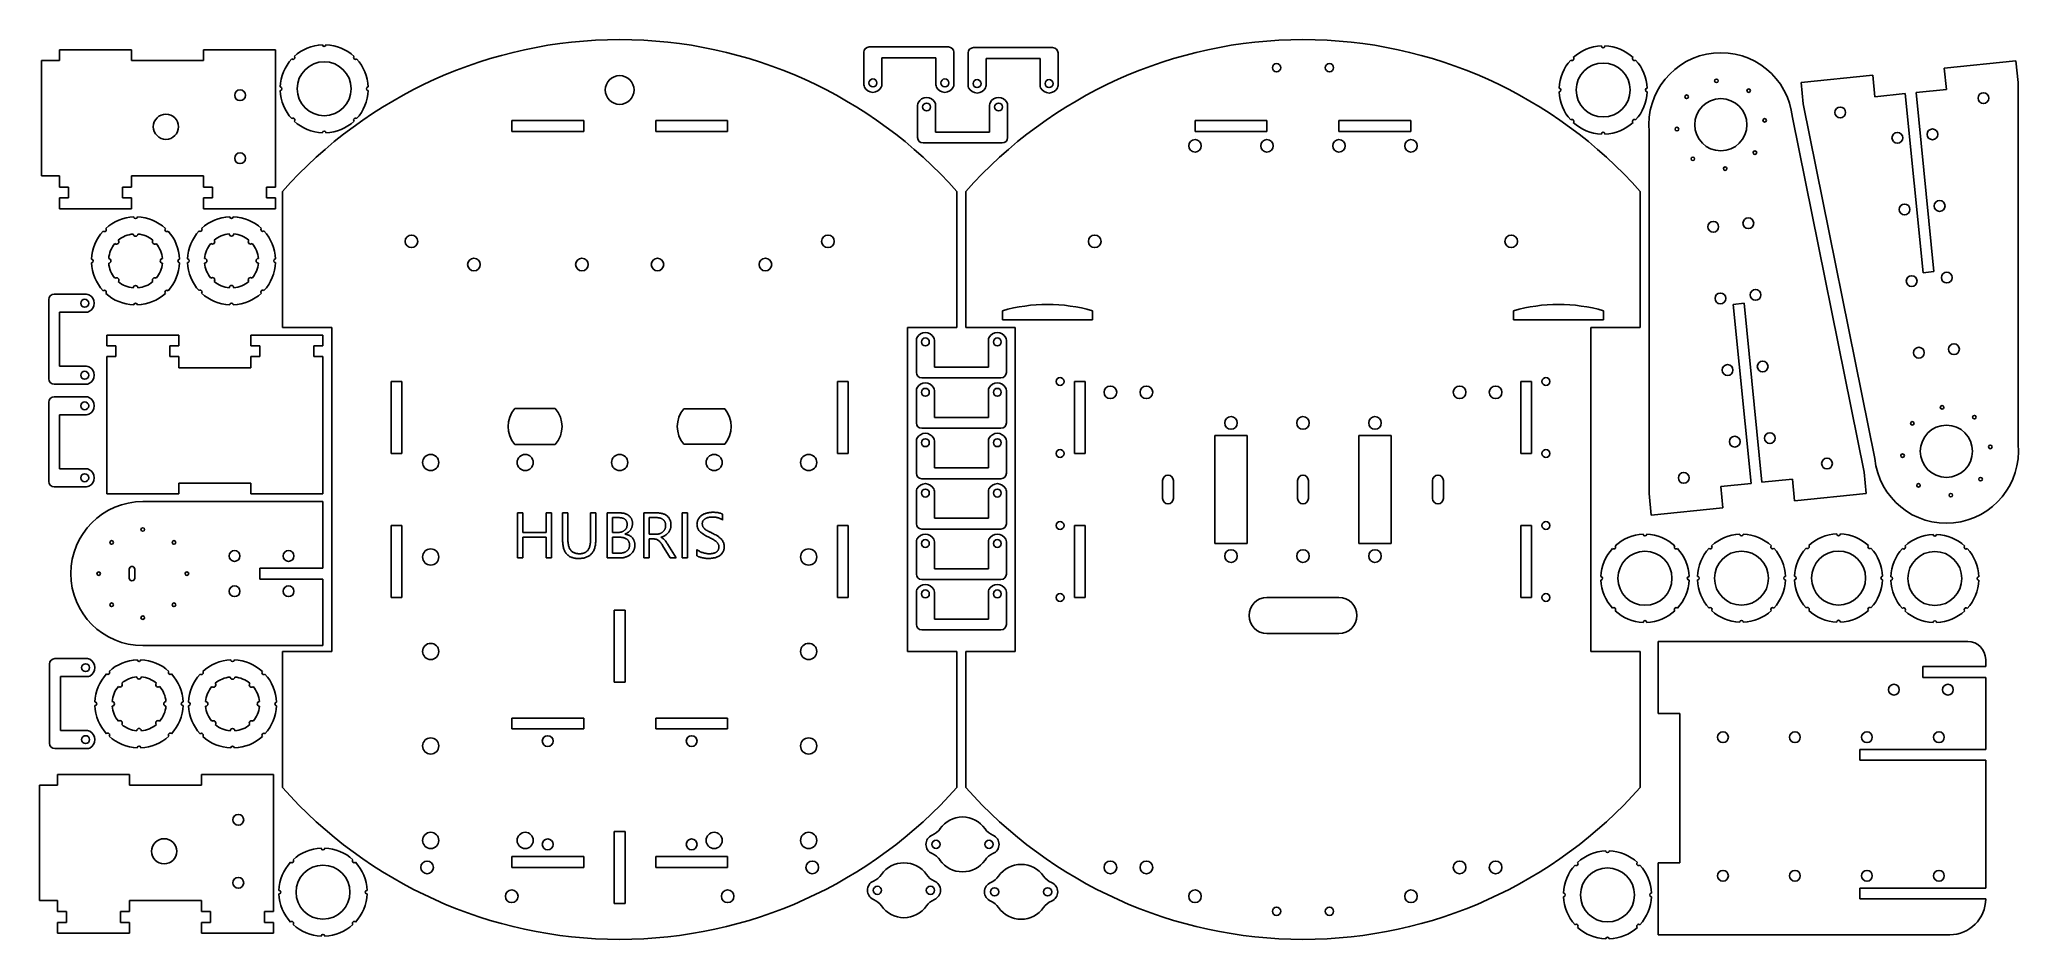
# Model space of a CAD drawing. Header units: millimetres. Extents: x -29.2 to 25.8, y -33.4 to -8.4.
import ezdxf

# ---------------------------------------------------------------- set-up
doc = ezdxf.new("R2010")
doc.units = ezdxf.units.MM

msp = doc.modelspace()

# ---------------------------------------------------------------- linework, layer by layer
at = {"color": 7, "linetype": 'Continuous', "lineweight": 25}
for p, q in [((-26.625, -8.644), (-28.625, -8.644)), ((-28.625, -8.644), (-28.625, -8.944)), ((-26.625, -8.944), (-26.625, -8.644)), ((-24.625, -8.644), (-24.625, -8.944)), ((-22.625, -8.644), (-24.625, -8.644)), ((-22.625, -8.644), (-22.625, -12.457)), ((-6.273, -8.713), (-6.273, -9.613)), ((-3.923, -8.563), (-6.123, -8.563)), ((-3.773, -9.613), (-3.773, -8.713)), ((-3.378, -8.732), (-3.378, -9.632)), ((-1.028, -8.582), (-3.228, -8.582)), ((-0.878, -9.632), (-0.878, -8.732)), ((-29.125, -12.144), (-29.125, -8.944)), ((-28.625, -8.944), (-29.125, -8.944)), ((-24.625, -8.944), (-26.625, -8.944)), ((-5.773, -8.863), (-4.273, -8.863)), ((-5.773, -9.613), (-5.773, -8.863)), ((-4.273, -8.863), (-4.273, -9.613)), ((-2.878, -8.882), (-1.378, -8.882)), ((-2.878, -9.632), (-2.878, -8.882)), ((-1.378, -8.882), (-1.378, -9.632)), ((25.735, -8.951), (23.745, -9.15)), ((23.745, -9.15), (23.804, -9.747)), ((25.795, -9.548), (25.735, -8.951)), ((21.755, -9.349), (19.765, -9.548)), ((19.824, -10.145), (19.765, -9.548)), ((21.755, -9.349), (21.814, -9.946)), ((22.66, -9.861), (21.814, -9.946)), ((23.158, -14.837), (22.66, -9.861)), ((23.804, -9.747), (22.959, -9.832)), ((23.456, -14.807), (22.959, -9.832)), ((25.795, -19.598), (25.795, -9.548)), ((-4.78, -11.082), (-4.78, -10.182)), ((-4.28, -10.182), (-4.28, -10.932)), ((-2.78, -10.932), (-2.78, -10.182)), ((-2.28, -10.182), (-2.28, -11.082)), ((21.814, -19.996), (19.824, -10.145)), ((-16.058, -10.612), (-14.058, -10.612)), ((-16.058, -10.612), (-16.058, -10.912)), ((-16.058, -10.912), (-14.058, -10.912)), ((-14.058, -10.612), (-14.058, -10.912)), ((-12.058, -10.612), (-10.058, -10.612)), ((-12.058, -10.912), (-12.058, -10.612)), ((-12.058, -10.912), (-10.058, -10.912)), ((-10.058, -10.612), (-10.058, -10.912)), ((-4.28, -10.932), (-2.78, -10.932)), ((2.927, -10.612), (2.927, -10.912)), ((2.927, -10.612), (4.927, -10.612)), ((2.927, -10.912), (4.927, -10.912)), ((4.927, -10.612), (4.927, -10.912)), ((6.927, -10.612), (8.927, -10.612)), ((6.927, -10.912), (6.927, -10.612)), ((6.927, -10.912), (8.927, -10.912)), ((8.927, -10.612), (8.927, -10.912)), ((15.545, -10.924), (15.545, -20.974)), ((19.525, -10.526), (21.515, -20.377)), ((-2.43, -11.232), (-4.63, -11.232)), ((-28.625, -12.144), (-29.125, -12.144)), ((-28.625, -12.457), (-28.625, -12.144)), ((-28.375, -12.457), (-28.625, -12.457)), ((-28.375, -12.757), (-28.375, -12.457)), ((-26.625, -12.457), (-26.875, -12.457)), ((-26.875, -12.457), (-26.875, -12.757)), ((-24.625, -12.144), (-26.625, -12.144)), ((-26.625, -12.144), (-26.625, -12.457)), ((-24.625, -12.457), (-24.625, -12.144)), ((-24.375, -12.457), (-24.625, -12.457)), ((-24.375, -12.757), (-24.375, -12.457)), ((-22.625, -12.457), (-22.875, -12.457)), ((-22.875, -12.457), (-22.875, -12.757)), ((-22.425, -16.359), (-22.425, -12.583)), ((-3.69, -16.359), (-3.69, -12.583)), ((-3.44, -16.359), (-3.44, -12.583)), ((15.295, -16.359), (15.295, -12.583)), ((-28.625, -13.057), (-28.625, -12.757)), ((-28.625, -12.757), (-28.375, -12.757)), ((-26.625, -13.057), (-28.625, -13.057)), ((-26.875, -12.757), (-26.625, -12.757)), ((-26.625, -12.757), (-26.625, -13.057)), ((-24.625, -13.057), (-24.625, -12.757)), ((-24.625, -12.757), (-24.375, -12.757)), ((-22.625, -13.057), (-24.625, -13.057)), ((-22.875, -12.757), (-22.625, -12.757)), ((-22.625, -12.757), (-22.625, -13.057)), ((23.456, -14.807), (23.158, -14.837)), ((-28.921, -15.584), (-28.921, -17.784)), ((-27.871, -15.434), (-28.771, -15.434)), ((-28.621, -17.434), (-28.621, -15.934)), ((-28.621, -15.934), (-27.871, -15.934)), ((-2.423, -15.894), (-2.423, -16.144)), ((0.077, -16.144), (0.077, -15.894)), ((11.778, -15.894), (11.778, -16.144)), ((14.278, -16.144), (14.278, -15.894)), ((17.883, -15.715), (18.181, -15.685)), ((17.883, -15.715), (18.38, -20.69)), ((18.181, -15.685), (18.679, -20.66)), ((-21.058, -16.359), (-22.425, -16.359)), ((-21.058, -16.359), (-21.058, -25.359)), ((-5.058, -25.359), (-5.058, -16.359)), ((-3.69, -16.359), (-5.058, -16.359)), ((-2.073, -16.359), (-3.44, -16.359)), ((-2.423, -16.144), (0.077, -16.144)), ((-2.073, -16.359), (-2.073, -25.359)), ((11.778, -16.144), (14.278, -16.144)), ((15.295, -16.359), (13.927, -16.359)), ((13.927, -25.359), (13.927, -16.359)), ((-27.308, -16.568), (-27.308, -16.868)), ((-27.308, -16.568), (-25.308, -16.568)), ((-27.308, -16.868), (-27.058, -16.868)), ((-27.058, -16.868), (-27.058, -17.168)), ((-25.558, -16.868), (-25.308, -16.868)), ((-25.558, -16.868), (-25.558, -17.168)), ((-25.308, -16.568), (-25.308, -16.868)), ((-23.308, -16.568), (-23.308, -16.868)), ((-23.308, -16.568), (-21.308, -16.568)), ((-23.308, -16.868), (-23.058, -16.868)), ((-23.058, -16.868), (-23.058, -17.168)), ((-21.558, -16.868), (-21.308, -16.868)), ((-21.558, -16.868), (-21.558, -17.168)), ((-21.308, -16.568), (-21.308, -16.868)), ((-4.815, -17.609), (-4.815, -16.709)), ((-4.315, -16.709), (-4.315, -17.459)), ((-2.815, -17.459), (-2.815, -16.709)), ((-2.315, -16.709), (-2.315, -17.609)), ((-27.871, -17.434), (-28.621, -17.434)), ((-27.308, -17.168), (-27.058, -17.168)), ((-27.308, -20.981), (-27.308, -17.168)), ((-25.558, -17.168), (-25.308, -17.168)), ((-25.308, -17.481), (-25.308, -17.168)), ((-25.308, -17.481), (-23.308, -17.481)), ((-23.308, -17.481), (-23.308, -17.168)), ((-23.308, -17.168), (-23.058, -17.168)), ((-21.558, -17.168), (-21.308, -17.168)), ((-21.308, -20.981), (-21.308, -17.168)), ((-4.315, -17.459), (-2.815, -17.459)), ((-28.771, -17.934), (-27.871, -17.934)), ((-19.108, -17.859), (-19.408, -17.859)), ((-19.408, -17.859), (-19.408, -19.859)), ((-19.108, -19.859), (-19.108, -17.859)), ((-6.708, -17.859), (-7.008, -17.859)), ((-7.008, -17.859), (-7.008, -19.859)), ((-6.708, -19.859), (-6.708, -17.859)), ((-4.815, -19.009), (-4.815, -18.109)), ((-2.465, -17.759), (-4.665, -17.759)), ((-4.315, -18.109), (-4.315, -18.859)), ((-2.815, -18.859), (-2.815, -18.109)), ((-2.315, -18.109), (-2.315, -19.009)), ((-0.123, -17.859), (-0.423, -17.859)), ((-0.423, -17.859), (-0.423, -19.859)), ((-0.123, -19.859), (-0.123, -17.859)), ((12.277, -17.859), (11.977, -17.859)), ((11.977, -17.859), (11.977, -19.859)), ((12.277, -19.859), (12.277, -17.859)), ((-28.921, -18.434), (-28.921, -20.634)), ((-27.871, -18.284), (-28.771, -18.284)), ((-15.967, -18.609), (-14.849, -18.609)), ((-11.276, -18.62), (-10.14, -18.62)), ((-28.621, -20.284), (-28.621, -18.784)), ((-28.621, -18.784), (-27.871, -18.784)), ((-2.465, -19.159), (-4.665, -19.159)), ((-4.315, -18.859), (-2.815, -18.859)), ((-15.967, -19.609), (-14.849, -19.609)), ((-11.276, -19.599), (-10.14, -19.599)), ((-4.815, -20.409), (-4.815, -19.509)), ((-4.315, -19.509), (-4.315, -20.259)), ((-2.815, -20.259), (-2.815, -19.509)), ((-2.315, -19.509), (-2.315, -20.409)), ((4.377, -19.359), (3.477, -19.359)), ((3.477, -19.359), (3.477, -22.359)), ((4.377, -22.359), (4.377, -19.359)), ((8.377, -19.359), (7.477, -19.359)), ((7.477, -19.359), (7.477, -22.359)), ((8.377, -22.359), (8.377, -19.359)), ((-27.871, -20.284), (-28.621, -20.284)), ((-19.408, -19.859), (-19.108, -19.859)), ((-7.008, -19.859), (-6.708, -19.859)), ((-4.315, -20.259), (-2.815, -20.259)), ((-0.423, -19.859), (-0.123, -19.859)), ((11.977, -19.859), (12.277, -19.859)), ((-28.771, -20.784), (-27.871, -20.784)), ((-25.308, -20.681), (-23.308, -20.681)), ((-25.308, -20.981), (-25.308, -20.681)), ((-23.308, -20.681), (-23.308, -20.981)), ((-2.465, -20.559), (-4.665, -20.559)), ((2.027, -20.609), (2.027, -21.109)), ((2.327, -21.109), (2.327, -20.609)), ((5.777, -20.609), (5.777, -21.109)), ((6.077, -21.109), (6.077, -20.609)), ((9.527, -20.609), (9.527, -21.109)), ((9.827, -21.109), (9.827, -20.609)), ((17.535, -20.775), (18.38, -20.69)), ((17.594, -21.372), (17.535, -20.775)), ((18.679, -20.66), (19.525, -20.576)), ((19.584, -21.173), (19.525, -20.576)), ((21.515, -20.377), (21.574, -20.974)), ((-27.308, -20.981), (-25.308, -20.981)), ((-21.308, -21.196), (-26.308, -21.196)), ((-23.308, -20.981), (-21.308, -20.981)), ((-21.308, -23.046), (-21.308, -21.196)), ((-4.815, -21.809), (-4.815, -20.909)), ((-4.315, -20.909), (-4.315, -21.659)), ((-2.815, -21.659), (-2.815, -20.909)), ((-2.315, -20.909), (-2.315, -21.809)), ((15.545, -20.974), (15.604, -21.571)), ((15.604, -21.571), (17.594, -21.372)), ((19.584, -21.173), (21.574, -20.974)), ((-19.108, -21.859), (-19.408, -21.859)), ((-19.408, -21.859), (-19.408, -23.859)), ((-19.108, -23.859), (-19.108, -21.859)), ((-15.894, -22.759), (-15.894, -21.509)), ((-15.894, -21.509), (-15.745, -21.509)), ((-15.745, -21.509), (-15.745, -22.052)), ((-15.104, -22.052), (-15.104, -21.509)), ((-15.104, -21.509), (-14.956, -21.509)), ((-14.956, -21.509), (-14.956, -22.759)), ((-14.644, -22.271), (-14.644, -21.509)), ((-14.644, -21.509), (-14.495, -21.509)), ((-14.495, -21.509), (-14.495, -22.261)), ((-13.87, -22.274), (-13.87, -21.509)), ((-13.87, -21.509), (-13.722, -21.509)), ((-13.722, -21.509), (-13.722, -22.251)), ((-13.41, -22.759), (-13.41, -21.509)), ((-13.41, -21.509), (-13.055, -21.509)), ((-13.092, -21.641), (-13.262, -21.641)), ((-13.262, -21.641), (-13.262, -22.052)), ((-12.39, -22.759), (-12.39, -21.509)), ((-12.39, -21.509), (-12.016, -21.509)), ((-12.242, -21.641), (-12.242, -22.101)), ((-12.038, -21.641), (-12.242, -21.641)), ((-11.321, -22.759), (-11.321, -21.509)), ((-11.321, -21.509), (-11.173, -21.509)), ((-11.173, -21.509), (-11.173, -22.759)), ((-10.203, -21.543), (-10.203, -21.707)), ((-6.708, -21.859), (-7.008, -21.859)), ((-7.008, -21.859), (-7.008, -23.859)), ((-6.708, -23.859), (-6.708, -21.859)), ((-2.465, -21.959), (-4.665, -21.959)), ((-4.315, -21.659), (-2.815, -21.659)), ((-0.123, -21.859), (-0.423, -21.859)), ((-0.423, -21.859), (-0.423, -23.859)), ((-0.123, -23.859), (-0.123, -21.859)), ((12.277, -21.859), (11.977, -21.859)), ((11.977, -21.859), (11.977, -23.859)), ((12.277, -23.859), (12.277, -21.859)), ((-15.745, -22.052), (-15.104, -22.052)), ((-15.104, -22.184), (-15.745, -22.184)), ((-15.745, -22.184), (-15.745, -22.759)), ((-15.104, -22.759), (-15.104, -22.184)), ((-13.262, -22.052), (-13.111, -22.052)), ((-13.091, -22.184), (-13.262, -22.184)), ((-13.262, -22.184), (-13.262, -22.628)), ((-12.916, -22.098), (-12.916, -22.102)), ((-12.242, -22.101), (-12.04, -22.101)), ((-12.119, -22.233), (-12.242, -22.233)), ((-12.242, -22.233), (-12.242, -22.759)), ((-11.912, -22.184), (-11.912, -22.188)), ((-11.659, -22.759), (-11.867, -22.412)), ((-11.719, -22.387), (-11.486, -22.759)), ((-10.91, -22.701), (-10.91, -22.529)), ((-4.815, -23.209), (-4.815, -22.309)), ((-4.315, -22.309), (-4.315, -23.059)), ((-2.815, -23.059), (-2.815, -22.309)), ((-2.315, -22.309), (-2.315, -23.209)), ((3.477, -22.359), (4.377, -22.359)), ((7.477, -22.359), (8.377, -22.359)), ((-26.683, -23.321), (-26.683, -23.071)), ((-26.533, -23.321), (-26.533, -23.071)), ((-23.058, -23.046), (-21.308, -23.046)), ((-23.058, -23.046), (-23.058, -23.346)), ((-15.745, -22.759), (-15.894, -22.759)), ((-14.956, -22.759), (-15.104, -22.759)), ((-13.044, -22.759), (-13.41, -22.759)), ((-13.262, -22.628), (-13.06, -22.628)), ((-12.242, -22.759), (-12.39, -22.759)), ((-11.486, -22.759), (-11.659, -22.759)), ((-11.173, -22.759), (-11.321, -22.759)), ((-4.315, -23.059), (-2.815, -23.059)), ((-23.058, -23.346), (-21.308, -23.346)), ((-21.308, -25.196), (-21.308, -23.346)), ((-2.465, -23.359), (-4.665, -23.359)), ((-19.408, -23.859), (-19.108, -23.859)), ((-7.008, -23.859), (-6.708, -23.859)), ((-4.815, -24.609), (-4.815, -23.709)), ((-4.315, -23.709), (-4.315, -24.459)), ((-2.815, -24.459), (-2.815, -23.709)), ((-2.315, -23.709), (-2.315, -24.609)), ((-0.423, -23.859), (-0.123, -23.859)), ((6.927, -23.859), (4.927, -23.859)), ((11.977, -23.859), (12.277, -23.859)), ((-12.908, -24.209), (-13.208, -24.209)), ((-13.208, -24.209), (-13.208, -26.209)), ((-12.908, -26.209), (-12.908, -24.209)), ((-4.315, -24.459), (-2.815, -24.459)), ((-21.308, -25.196), (-26.308, -25.196)), ((-2.465, -24.759), (-4.665, -24.759)), ((4.927, -24.859), (6.927, -24.859)), ((15.795, -25.081), (24.395, -25.081)), ((15.795, -27.081), (15.795, -25.081)), ((-28.898, -25.709), (-28.898, -27.909)), ((-27.848, -25.559), (-28.748, -25.559)), ((-22.425, -25.359), (-21.058, -25.359)), ((-22.425, -25.359), (-22.425, -29.136)), ((-5.058, -25.359), (-3.69, -25.359)), ((-3.69, -25.359), (-3.69, -29.136)), ((-3.44, -25.359), (-3.44, -29.136)), ((-3.44, -25.359), (-2.073, -25.359)), ((13.927, -25.359), (15.295, -25.359)), ((15.295, -25.359), (15.295, -29.136)), ((24.895, -25.781), (23.145, -25.781)), ((23.145, -26.081), (23.145, -25.781)), ((24.895, -25.781), (24.895, -25.581)), ((-28.598, -27.559), (-28.598, -26.059)), ((-28.598, -26.059), (-27.848, -26.059)), ((-13.208, -26.209), (-12.908, -26.209)), ((24.895, -26.081), (23.145, -26.081)), ((24.895, -28.081), (24.895, -26.081)), ((-16.058, -27.209), (-16.058, -27.509)), ((-14.058, -27.209), (-16.058, -27.209)), ((-14.058, -27.509), (-14.058, -27.209)), ((-12.058, -27.209), (-12.058, -27.509)), ((-10.058, -27.209), (-12.058, -27.209)), ((-10.058, -27.509), (-10.058, -27.209)), ((15.795, -27.081), (16.395, -27.081)), ((16.395, -27.081), (16.395, -31.231)), ((-27.848, -27.559), (-28.598, -27.559)), ((-16.058, -27.509), (-14.058, -27.509)), ((-12.058, -27.509), (-10.058, -27.509)), ((-28.748, -28.059), (-27.848, -28.059)), ((24.895, -28.081), (21.395, -28.081)), ((21.395, -28.381), (21.395, -28.081)), ((24.895, -28.381), (21.395, -28.381)), ((24.895, -28.381), (24.895, -31.931)), ((-29.175, -32.274), (-29.175, -29.074)), ((-28.675, -29.074), (-29.175, -29.074)), ((-26.675, -28.774), (-28.675, -28.774)), ((-28.675, -28.774), (-28.675, -29.074)), ((-26.675, -29.074), (-26.675, -28.774)), ((-24.675, -29.074), (-26.675, -29.074)), ((-22.675, -28.774), (-24.675, -28.774)), ((-24.675, -28.774), (-24.675, -29.074)), ((-22.675, -28.774), (-22.675, -32.587)), ((-12.908, -30.359), (-13.208, -30.359)), ((-13.208, -30.359), (-13.208, -32.359)), ((-12.908, -32.359), (-12.908, -30.359)), ((-14.058, -31.059), (-16.058, -31.059)), ((-16.058, -31.059), (-16.058, -31.359)), ((-14.058, -31.359), (-14.058, -31.059)), ((-10.058, -31.059), (-12.058, -31.059)), ((-12.058, -31.059), (-12.058, -31.359)), ((-10.058, -31.359), (-10.058, -31.059)), ((15.795, -33.231), (15.795, -31.231)), ((15.795, -31.231), (16.395, -31.231)), ((-16.058, -31.359), (-14.058, -31.359)), ((-12.058, -31.359), (-10.058, -31.359)), ((-28.675, -32.274), (-29.175, -32.274)), ((-28.675, -32.587), (-28.675, -32.274)), ((-24.675, -32.274), (-26.675, -32.274)), ((-26.675, -32.274), (-26.675, -32.587)), ((-24.675, -32.587), (-24.675, -32.274)), ((-13.208, -32.359), (-12.908, -32.359)), ((24.895, -31.931), (21.395, -31.931)), ((21.395, -32.231), (21.395, -31.931)), ((24.895, -32.231), (21.395, -32.231)), ((-28.425, -32.587), (-28.675, -32.587)), ((-28.675, -33.187), (-28.675, -32.887)), ((-28.675, -32.887), (-28.425, -32.887)), ((-28.425, -32.887), (-28.425, -32.587)), ((-26.675, -32.587), (-26.925, -32.587)), ((-26.925, -32.587), (-26.925, -32.887)), ((-26.925, -32.887), (-26.675, -32.887)), ((-26.675, -32.887), (-26.675, -33.187)), ((-24.425, -32.587), (-24.675, -32.587)), ((-24.675, -33.187), (-24.675, -32.887)), ((-24.675, -32.887), (-24.425, -32.887)), ((-24.425, -32.887), (-24.425, -32.587)), ((-22.675, -32.587), (-22.925, -32.587)), ((-22.925, -32.587), (-22.925, -32.887)), ((-22.925, -32.887), (-22.675, -32.887)), ((-22.675, -32.887), (-22.675, -33.187)), ((-26.675, -33.187), (-28.675, -33.187)), ((-22.675, -33.187), (-24.675, -33.187)), ((15.795, -33.231), (23.895, -33.231))]:
    msp.add_line(p, q, dxfattribs=at)
for centre, radius in [((-21.268, -9.726), 0.75), ((5.192, -9.141), 0.115), ((6.662, -9.141), 0.115), ((14.267, -9.76), 0.75), ((-23.605, -9.906), 0.15), ((-13.058, -9.759), 0.4), ((-6.023, -9.563), 0.11), ((-4.023, -9.563), 0.11), ((-3.128, -9.582), 0.11), ((-1.128, -9.582), 0.11), ((17.413, -9.506), 0.05), ((18.31, -9.777), 0.05), ((24.833, -9.986), 0.15), ((-25.665, -10.781), 0.35), ((-4.53, -10.232), 0.11), ((-2.53, -10.232), 0.11), ((16.586, -9.949), 0.05), ((17.535, -10.725), 0.725), ((20.853, -10.384), 0.15), ((16.316, -10.847), 0.05), ((18.754, -10.603), 0.05), ((22.441, -11.089), 0.15), ((23.416, -10.992), 0.15), ((-23.605, -11.656), 0.15), ((2.927, -11.312), 0.175), ((4.927, -11.312), 0.175), ((6.927, -11.312), 0.175), ((8.927, -11.312), 0.175), ((18.483, -11.5), 0.05), ((16.759, -11.673), 0.05), ((17.656, -11.944), 0.05), ((22.64, -13.079), 0.15), ((23.615, -12.982), 0.15), ((17.326, -13.56), 0.15), ((18.301, -13.462), 0.15), ((-18.843, -13.965), 0.175), ((-7.273, -13.965), 0.175), ((0.142, -13.965), 0.175), ((11.712, -13.965), 0.175), ((-17.108, -14.609), 0.175), ((-14.108, -14.609), 0.175), ((-12.008, -14.609), 0.175), ((-9.008, -14.609), 0.175), ((23.814, -14.972), 0.15), ((18.5, -15.452), 0.15), ((22.839, -15.069), 0.15), ((-27.921, -15.684), 0.11), ((17.525, -15.55), 0.15), ((-4.565, -16.759), 0.11), ((-2.565, -16.759), 0.11), ((23.038, -17.059), 0.15), ((24.013, -16.962), 0.15), ((-27.921, -17.684), 0.11), ((17.724, -17.54), 0.15), ((18.699, -17.442), 0.15), ((-4.565, -18.159), 0.11), ((-2.565, -18.159), 0.11), ((-0.823, -17.859), 0.11), ((0.577, -18.159), 0.175), ((1.577, -18.159), 0.175), ((10.277, -18.159), 0.175), ((11.277, -18.159), 0.175), ((12.677, -17.859), 0.11), ((-27.921, -18.534), 0.11), ((23.683, -18.578), 0.05), ((3.927, -19.009), 0.175), ((5.927, -19.009), 0.175), ((7.927, -19.009), 0.175), ((22.856, -19.021), 0.05), ((23.804, -19.797), 0.725), ((24.58, -18.849), 0.05), ((-4.565, -19.559), 0.11), ((-2.565, -19.559), 0.11), ((-0.823, -19.859), 0.11), ((12.677, -19.859), 0.11), ((17.923, -19.53), 0.15), ((18.898, -19.432), 0.15), ((25.023, -19.675), 0.05), ((-18.308, -20.109), 0.225), ((-15.683, -20.109), 0.225), ((-13.058, -20.109), 0.225), ((-10.433, -20.109), 0.225), ((-7.808, -20.109), 0.225), ((20.486, -20.138), 0.15), ((22.586, -19.919), 0.05), ((-27.921, -20.534), 0.11), ((-4.565, -20.959), 0.11), ((-2.565, -20.959), 0.11), ((16.506, -20.536), 0.15), ((23.029, -20.745), 0.05), ((24.753, -20.573), 0.05), ((23.926, -21.016), 0.05), ((-26.308, -21.971), 0.05), ((-0.823, -21.859), 0.11), ((12.677, -21.859), 0.11), ((-27.174, -22.33), 0.05), ((-25.442, -22.33), 0.05), ((-18.308, -22.734), 0.225), ((-7.808, -22.734), 0.225), ((-4.565, -22.359), 0.11), ((-2.565, -22.359), 0.11), ((3.927, -22.709), 0.175), ((5.927, -22.709), 0.175), ((7.927, -22.709), 0.175), ((-23.758, -22.706), 0.15), ((-22.258, -22.706), 0.15), ((15.428, -23.326), 0.75), ((18.11, -23.323), 0.75), ((20.807, -23.319), 0.75), ((23.482, -23.331), 0.75), ((-27.533, -23.196), 0.05), ((-25.083, -23.196), 0.05), ((-23.758, -23.686), 0.15), ((-22.258, -23.686), 0.15), ((-27.174, -24.062), 0.05), ((-25.442, -24.062), 0.05), ((-4.565, -23.759), 0.11), ((-2.565, -23.759), 0.11), ((-0.823, -23.859), 0.11), ((12.677, -23.859), 0.11), ((-26.308, -24.421), 0.05), ((-18.308, -25.359), 0.225), ((-7.808, -25.359), 0.225), ((-27.898, -25.809), 0.11), ((22.345, -26.421), 0.15), ((23.845, -26.421), 0.15), ((-27.898, -27.809), 0.11), ((-18.308, -27.984), 0.225), ((-15.058, -27.849), 0.15), ((-11.058, -27.849), 0.15), ((-7.808, -27.984), 0.225), ((17.595, -27.741), 0.15), ((19.595, -27.741), 0.15), ((21.595, -27.741), 0.15), ((23.595, -27.741), 0.15), ((-23.655, -30.036), 0.15), ((-25.715, -30.911), 0.35), ((-18.308, -30.609), 0.225), ((-15.683, -30.609), 0.225), ((-15.058, -30.719), 0.15), ((-11.058, -30.719), 0.15), ((-10.433, -30.609), 0.225), ((-7.808, -30.609), 0.225), ((-4.269, -30.719), 0.114), ((-2.796, -30.719), 0.114), ((-21.301, -32.046), 0.75), ((-18.408, -31.359), 0.175), ((-7.708, -31.359), 0.175), ((0.577, -31.359), 0.175), ((1.577, -31.359), 0.175), ((10.277, -31.359), 0.175), ((11.277, -31.359), 0.175), ((-23.655, -31.786), 0.15), ((-5.897, -31.994), 0.114), ((-4.424, -31.994), 0.114), ((14.387, -32.123), 0.75), ((17.595, -31.591), 0.15), ((19.595, -31.591), 0.15), ((21.595, -31.591), 0.15), ((23.595, -31.591), 0.15), ((-16.058, -32.159), 0.175), ((-10.058, -32.159), 0.175), ((-2.642, -32.038), 0.114), ((-1.168, -32.038), 0.114), ((2.927, -32.159), 0.175), ((8.927, -32.159), 0.175), ((5.192, -32.578), 0.115), ((6.662, -32.578), 0.115)]:
    msp.add_circle(centre, radius, dxfattribs=at)
for centre, radius, start, end in [((-13.058, -20.859), 12.5, 41.4616, 138.5384), ((-21.268, -9.726), 1.225, 92.3388, 132.6612), ((-21.268, -8.501), 0.05, 181.1694, 358.8306), ((-21.268, -9.726), 1.225, 47.3388, 87.6612), ((-6.123, -8.713), 0.15, 90, 180), ((-3.923, -8.713), 0.15, 0, 90), ((5.927, -20.859), 12.5, 41.4616, 138.5384), ((-3.228, -8.732), 0.15, 90, 180), ((-1.028, -8.732), 0.15, 0, 90), ((14.267, -9.76), 1.225, 92.3388, 132.6612), ((14.267, -8.535), 0.05, 181.1694, 358.8306), ((14.267, -9.76), 1.225, 47.3388, 87.6612), ((17.535, -10.725), 2, 5.7106, 185.7106), ((-21.268, -9.726), 1.225, 137.3388, 177.6612), ((-22.134, -8.86), 0.05, 226.1694, 43.8306), ((-20.402, -8.86), 0.05, 136.1694, 313.8306), ((-21.268, -9.726), 1.225, 2.3388, 42.6612), ((14.267, -9.76), 1.225, 137.3388, 177.6612), ((13.401, -8.893), 0.05, 226.1694, 43.8306), ((15.133, -8.893), 0.05, 136.1694, 313.8306), ((14.267, -9.76), 1.225, 2.3388, 42.6612), ((-22.493, -9.726), 0.05, 271.1694, 88.8306), ((-21.268, -9.726), 1.225, 182.3388, 222.6612), ((-21.268, -9.726), 1.225, 317.3388, 357.6612), ((-20.043, -9.726), 0.05, 91.1694, 268.8306), ((-6.123, -9.613), 0.15, 180, 206.5651), ((-6.023, -9.563), 0.262, 206.5651, 333.4349), ((-5.923, -9.613), 0.15, 333.4349, 0), ((-4.123, -9.613), 0.15, 180, 206.5651), ((-4.023, -9.563), 0.262, 206.5651, 333.4349), ((-3.923, -9.613), 0.15, 333.4349, 0), ((-3.228, -9.632), 0.15, 180, 206.5651), ((-3.128, -9.582), 0.262, 206.5651, 333.4349), ((-3.028, -9.632), 0.15, 333.4349, 0), ((-1.228, -9.632), 0.15, 180, 206.5651), ((-1.128, -9.582), 0.262, 206.5651, 333.4349), ((-1.028, -9.632), 0.15, 333.4349, 0), ((13.042, -9.76), 0.05, 271.1694, 88.8306), ((14.267, -9.76), 1.225, 182.3388, 222.6612), ((14.267, -9.76), 1.225, 317.3388, 357.6612), ((15.492, -9.76), 0.05, 91.1694, 268.8306), ((-4.63, -10.182), 0.15, 153.4349, 180), ((-4.53, -10.232), 0.262, 26.5651, 153.4349), ((-4.43, -10.182), 0.15, 0, 26.5651), ((-2.63, -10.182), 0.15, 153.4349, 180), ((-2.53, -10.232), 0.262, 26.5651, 153.4349), ((-2.43, -10.182), 0.15, 0, 26.5651), ((-22.134, -10.593), 0.05, 316.1694, 133.8306), ((-21.268, -9.726), 1.225, 227.3388, 267.6612), ((-21.268, -10.951), 0.05, 1.1694, 178.8306), ((-21.268, -9.726), 1.225, 272.3388, 312.6612), ((-20.402, -10.593), 0.05, 46.1694, 223.8306), ((13.401, -10.626), 0.05, 316.1694, 133.8306), ((14.267, -9.76), 1.225, 227.3388, 267.6612), ((14.267, -10.985), 0.05, 1.1694, 178.8306), ((14.267, -9.76), 1.225, 272.3388, 312.6612), ((15.133, -10.626), 0.05, 46.1694, 223.8306), ((-4.63, -11.082), 0.15, 180, 270), ((-2.43, -11.082), 0.15, 270, 0), ((-26.508, -14.509), 1.225, 137.3388, 177.6612), ((-27.374, -13.643), 0.05, 226.1694, 43.8306), ((-26.508, -14.509), 1.225, 92.3388, 132.6612), ((-26.508, -13.284), 0.05, 181.1694, 358.8306), ((-26.508, -14.509), 1.225, 47.3388, 87.6612), ((-25.641, -13.643), 0.05, 136.1694, 313.8306), ((-26.508, -14.509), 1.225, 2.3388, 42.6612), ((-23.843, -14.505), 1.225, 137.3388, 177.6612), ((-24.71, -13.639), 0.05, 226.1694, 43.8306), ((-23.843, -14.505), 1.225, 92.3388, 132.6612), ((-23.843, -13.28), 0.05, 181.1694, 358.8306), ((-23.843, -14.505), 1.225, 47.3388, 87.6612), ((-22.977, -13.639), 0.05, 136.1694, 313.8306), ((-23.843, -14.505), 1.225, 2.3388, 42.6612), ((-26.508, -14.509), 0.75, 139.9672, 175.0328), ((-27.038, -13.978), 0.065, 227.4836, 42.5164), ((-26.508, -14.509), 0.75, 94.9672, 130.0328), ((-26.508, -13.759), 0.065, 182.4836, 357.5164), ((-26.508, -14.509), 0.75, 49.9672, 85.0328), ((-25.977, -13.978), 0.065, 137.4836, 312.5164), ((-26.508, -14.509), 0.75, 4.9672, 40.0328), ((-23.843, -14.505), 0.75, 139.9672, 175.0328), ((-24.374, -13.975), 0.065, 227.4836, 42.5164), ((-23.843, -14.505), 0.75, 94.9672, 130.0328), ((-23.843, -13.755), 0.065, 182.4836, 357.5164), ((-23.843, -14.505), 0.75, 49.9672, 85.0328), ((-23.313, -13.975), 0.065, 137.4836, 312.5164), ((-23.843, -14.505), 0.75, 4.9672, 40.0328), ((-27.733, -14.509), 0.05, 271.1694, 88.8306), ((-26.508, -14.509), 1.225, 182.3388, 222.6612), ((-27.258, -14.509), 0.065, 272.4836, 87.5164), ((-26.508, -14.509), 0.75, 184.9672, 220.0328), ((-26.508, -14.509), 0.75, 319.9672, 355.0328), ((-25.758, -14.509), 0.065, 92.4836, 267.5164), ((-26.508, -14.509), 1.225, 317.3388, 357.6612), ((-25.283, -14.509), 0.05, 91.1694, 268.8306), ((-25.068, -14.505), 0.05, 271.1694, 88.8306), ((-23.843, -14.505), 1.225, 182.3388, 222.6612), ((-24.593, -14.505), 0.065, 272.4836, 87.5164), ((-23.843, -14.505), 0.75, 184.9672, 220.0328), ((-23.843, -14.505), 0.75, 319.9672, 355.0328), ((-23.093, -14.505), 0.065, 92.4836, 267.5164), ((-23.843, -14.505), 1.225, 317.3388, 357.6612), ((-22.618, -14.505), 0.05, 91.1694, 268.8306), ((-27.374, -15.375), 0.05, 316.1694, 133.8306), ((-27.038, -15.039), 0.065, 317.4836, 132.5164), ((-26.508, -14.509), 0.75, 229.9672, 265.0328), ((-26.508, -15.259), 0.065, 2.4836, 177.5164), ((-26.508, -14.509), 0.75, 274.9672, 310.0328), ((-25.977, -15.039), 0.065, 47.4836, 222.5164), ((-25.641, -15.375), 0.05, 46.1694, 223.8306), ((-24.71, -15.371), 0.05, 316.1694, 133.8306), ((-24.374, -15.035), 0.065, 317.4836, 132.5164), ((-23.843, -14.505), 0.75, 229.9672, 265.0328), ((-23.843, -15.255), 0.065, 2.4836, 177.5164), ((-23.843, -14.505), 0.75, 274.9672, 310.0328), ((-23.313, -15.035), 0.065, 47.4836, 222.5164), ((-22.977, -15.371), 0.05, 46.1694, 223.8306), ((-28.771, -15.584), 0.15, 90, 180), ((-27.871, -15.584), 0.15, 63.4349, 90), ((-27.871, -15.784), 0.15, 270, 296.5651), ((-27.921, -15.684), 0.262, 296.5651, 63.4349), ((-26.508, -14.509), 1.225, 227.3388, 267.6612), ((-26.508, -15.734), 0.05, 1.1694, 178.8306), ((-26.508, -14.509), 1.225, 272.3388, 312.6612), ((-23.843, -14.505), 1.225, 227.3388, 267.6612), ((-23.843, -15.73), 0.05, 1.1694, 178.8306), ((-23.843, -14.505), 1.225, 272.3388, 312.6612), ((-1.173, -20.217), 4.5, 73.8724, 106.1276), ((13.028, -20.217), 4.5, 73.8724, 106.1276), ((-4.665, -16.709), 0.15, 153.4349, 180), ((-4.565, -16.759), 0.262, 26.5651, 153.4349), ((-4.465, -16.709), 0.15, 0, 26.5651), ((-2.665, -16.709), 0.15, 153.4349, 180), ((-2.565, -16.759), 0.262, 26.5651, 153.4349), ((-2.465, -16.709), 0.15, 360, 26.5651), ((-27.871, -17.584), 0.15, 63.4349, 90), ((-27.921, -17.684), 0.262, 296.5651, 63.4349), ((-28.771, -17.784), 0.15, 180, 270), ((-27.871, -17.784), 0.15, 270, 296.5651), ((-4.665, -17.609), 0.15, 180, 270), ((-4.665, -18.109), 0.15, 153.4349, 180), ((-4.565, -18.159), 0.262, 26.5651, 153.4349), ((-4.465, -18.109), 0.15, 0, 26.5651), ((-2.665, -18.109), 0.15, 153.4349, 180), ((-2.565, -18.159), 0.262, 26.5651, 153.4349), ((-2.465, -17.609), 0.15, 270, 0), ((-2.465, -18.109), 0.15, 0, 26.5651), ((-28.771, -18.434), 0.15, 90, 180), ((-27.871, -18.434), 0.15, 63.4349, 90), ((-27.921, -18.534), 0.262, 296.5651, 63.4349), ((-15.408, -19.109), 0.75, 138.1897, 221.8103), ((-15.408, -19.109), 0.75, 318.1897, 41.8103), ((-10.708, -19.109), 0.75, 139.248, 220.752), ((-10.708, -19.109), 0.75, 319.248, 40.752), ((-27.871, -18.634), 0.15, 270, 296.5651), ((-4.665, -19.009), 0.15, 180, 270), ((-2.465, -19.009), 0.15, 270, 0), ((-4.665, -19.509), 0.15, 153.4349, 180), ((-4.565, -19.559), 0.262, 26.5651, 153.4349), ((-4.465, -19.509), 0.15, 0, 26.5651), ((-2.665, -19.509), 0.15, 153.4349, 180), ((-2.565, -19.559), 0.262, 26.5651, 153.4349), ((-2.465, -19.509), 0.15, 0, 26.5651), ((23.804, -19.797), 2, 185.7106, 5.7106), ((-27.871, -20.434), 0.15, 63.4349, 90), ((-27.921, -20.534), 0.262, 296.5651, 63.4349), ((-28.771, -20.634), 0.15, 180, 270), ((-27.871, -20.634), 0.15, 270, 296.5651), ((-4.665, -20.409), 0.15, 180, 270), ((-4.665, -20.909), 0.15, 153.4349, 180), ((-4.565, -20.959), 0.262, 26.5651, 153.4349), ((-4.465, -20.909), 0.15, 0, 26.5651), ((-2.665, -20.909), 0.15, 153.4349, 180), ((-2.565, -20.959), 0.262, 26.5651, 153.4349), ((-2.465, -20.409), 0.15, 270, 0), ((-2.465, -20.909), 0.15, 0, 26.5651), ((2.177, -20.609), 0.15, 0, 180), ((5.927, -20.609), 0.15, 0, 180), ((9.677, -20.609), 0.15, 0, 180), ((-26.308, -23.196), 2, 90, 270), ((2.177, -21.109), 0.15, 180, 0), ((5.927, -21.109), 0.15, 180, 0), ((9.677, -21.109), 0.15, 180, 0), ((-4.665, -21.809), 0.15, 180, 270), ((-2.465, -21.809), 0.15, 270, 0), ((-4.665, -22.309), 0.15, 153.4349, 180), ((-4.565, -22.359), 0.262, 26.5651, 153.4349), ((-4.465, -22.309), 0.15, 0, 26.5651), ((-2.665, -22.309), 0.15, 153.4349, 180), ((-2.565, -22.359), 0.262, 26.5651, 153.4349), ((-2.465, -22.309), 0.15, 0, 26.5651), ((15.428, -23.326), 1.225, 137.3388, 177.6612), ((14.562, -22.459), 0.05, 226.1694, 43.8306), ((15.428, -23.326), 1.225, 92.3388, 132.6612), ((15.428, -22.101), 0.05, 181.1694, 358.8306), ((15.428, -23.326), 1.225, 47.3388, 87.6612), ((16.294, -22.459), 0.05, 136.1694, 313.8306), ((15.428, -23.326), 1.225, 2.3388, 42.6612), ((18.11, -23.323), 1.225, 137.3388, 177.6612), ((17.244, -22.457), 0.05, 226.1694, 43.8306), ((18.11, -23.323), 1.225, 92.3388, 132.6612), ((18.11, -22.098), 0.05, 181.1694, 358.8306), ((18.11, -23.323), 1.225, 47.3388, 87.6612), ((18.976, -22.457), 0.05, 136.1694, 313.8306), ((18.11, -23.323), 1.225, 2.3388, 42.6612), ((20.807, -23.319), 1.225, 137.3388, 177.6612), ((19.941, -22.453), 0.05, 226.1694, 43.8306), ((20.807, -23.319), 1.225, 92.3388, 132.6612), ((20.807, -22.094), 0.05, 181.1694, 358.8306), ((20.807, -23.319), 1.225, 47.3388, 87.6612), ((21.673, -22.453), 0.05, 136.1694, 313.8306), ((20.807, -23.319), 1.225, 2.3388, 42.6612), ((23.482, -23.331), 1.225, 137.3388, 177.6612), ((22.616, -22.464), 0.05, 226.1694, 43.8306), ((23.482, -23.331), 1.225, 92.3388, 132.6612), ((23.482, -22.106), 0.05, 181.1694, 358.8306), ((23.482, -23.331), 1.225, 47.3388, 87.6612), ((24.348, -22.464), 0.05, 136.1694, 313.8306), ((23.482, -23.331), 1.225, 2.3388, 42.6612), ((-26.608, -23.071), 0.075, 0, 180), ((-26.608, -23.321), 0.075, 180, 0), ((-4.665, -23.209), 0.15, 180, 270), ((-4.565, -23.759), 0.262, 26.5651, 153.4349), ((-2.565, -23.759), 0.262, 26.5651, 153.4349), ((-2.465, -23.209), 0.15, 270, 0), ((14.203, -23.326), 0.05, 271.1694, 88.8306), ((15.428, -23.326), 1.225, 182.3388, 222.6612), ((15.428, -23.326), 1.225, 317.3388, 357.6612), ((16.653, -23.326), 0.05, 91.1694, 268.8306), ((16.885, -23.323), 0.05, 271.1694, 88.8306), ((18.11, -23.323), 1.225, 182.3388, 222.6612), ((18.11, -23.323), 1.225, 317.3388, 357.6612), ((19.335, -23.323), 0.05, 91.1694, 268.8306), ((19.582, -23.319), 0.05, 271.1694, 88.8306), ((20.807, -23.319), 1.225, 182.3388, 222.6612), ((20.807, -23.319), 1.225, 317.3388, 357.6612), ((22.032, -23.319), 0.05, 91.1694, 268.8306), ((22.257, -23.331), 0.05, 271.1694, 88.8306), ((23.482, -23.331), 1.225, 182.3388, 222.6612), ((23.482, -23.331), 1.225, 317.3388, 357.6612), ((24.707, -23.331), 0.05, 91.1694, 268.8306), ((-4.665, -23.709), 0.15, 153.4349, 180), ((-4.465, -23.709), 0.15, 0, 26.5651), ((-2.665, -23.709), 0.15, 153.4349, 180), ((-2.465, -23.709), 0.15, 360, 26.5651), ((4.927, -24.359), 0.5, 90, 270), ((6.927, -24.359), 0.5, 270, 90), ((14.562, -24.192), 0.05, 316.1694, 133.8306), ((16.294, -24.192), 0.05, 46.1694, 223.8306), ((17.244, -24.189), 0.05, 316.1694, 133.8306), ((18.976, -24.189), 0.05, 46.1694, 223.8306), ((19.941, -24.185), 0.05, 316.1694, 133.8306), ((21.673, -24.185), 0.05, 46.1694, 223.8306), ((22.616, -24.197), 0.05, 316.1694, 133.8306), ((24.348, -24.197), 0.05, 46.1694, 223.8306), ((-4.665, -24.609), 0.15, 180, 270), ((-2.465, -24.609), 0.15, 270, 0), ((15.428, -23.326), 1.225, 227.3388, 267.6612), ((15.428, -24.551), 0.05, 1.1694, 178.8306), ((15.428, -23.326), 1.225, 272.3388, 312.6612), ((18.11, -23.323), 1.225, 227.3388, 267.6612), ((18.11, -24.548), 0.05, 1.1694, 178.8306), ((18.11, -23.323), 1.225, 272.3388, 312.6612), ((20.807, -23.319), 1.225, 227.3388, 267.6612), ((20.807, -24.544), 0.05, 1.1694, 178.8306), ((20.807, -23.319), 1.225, 272.3388, 312.6612), ((23.482, -23.331), 1.225, 227.3388, 267.6612), ((23.482, -24.556), 0.05, 1.1694, 178.8306), ((23.482, -23.331), 1.225, 272.3388, 312.6612), ((24.395, -25.581), 0.5, 0, 90), ((-28.748, -25.709), 0.15, 90, 180), ((-27.848, -25.709), 0.15, 63.4349, 90), ((-27.898, -25.809), 0.262, 296.5651, 63.4349), ((-26.412, -26.813), 1.225, 92.3388, 132.6612), ((-26.412, -25.588), 0.05, 181.1694, 358.8306), ((-26.412, -26.813), 1.225, 47.3388, 87.6612), ((-23.814, -26.817), 1.225, 92.3388, 132.6612), ((-23.814, -25.592), 0.05, 181.1694, 358.8306), ((-23.814, -26.817), 1.225, 47.3388, 87.6612), ((-27.848, -25.909), 0.15, 270, 296.5651), ((-26.412, -26.813), 1.225, 137.3388, 177.6612), ((-27.278, -25.947), 0.05, 226.1694, 43.8306), ((-26.412, -26.813), 0.75, 139.9672, 175.0328), ((-26.942, -26.283), 0.065, 227.4836, 42.5164), ((-26.412, -26.813), 0.75, 94.9672, 130.0328), ((-26.412, -26.063), 0.065, 182.4836, 357.5164), ((-26.412, -26.813), 0.75, 49.9672, 85.0328), ((-25.882, -26.283), 0.065, 137.4836, 312.5164), ((-26.412, -26.813), 0.75, 4.9672, 40.0328), ((-25.546, -25.947), 0.05, 136.1694, 313.8306), ((-26.412, -26.813), 1.225, 2.3388, 42.6612), ((-23.814, -26.817), 1.225, 137.3388, 177.6612), ((-24.68, -25.951), 0.05, 226.1694, 43.8306), ((-23.814, -26.817), 0.75, 139.9672, 175.0328), ((-24.344, -26.287), 0.065, 227.4836, 42.5164), ((-23.814, -26.817), 0.75, 94.9672, 130.0328), ((-23.814, -26.067), 0.065, 182.4836, 357.5164), ((-23.814, -26.817), 0.75, 49.9672, 85.0328), ((-23.284, -26.287), 0.065, 137.4836, 312.5164), ((-23.814, -26.817), 0.75, 4.9672, 40.0328), ((-22.948, -25.951), 0.05, 136.1694, 313.8306), ((-23.814, -26.817), 1.225, 2.3388, 42.6612), ((-27.637, -26.813), 0.05, 271.1694, 88.8306), ((-26.412, -26.813), 1.225, 182.3388, 222.6612), ((-27.162, -26.813), 0.065, 272.4836, 87.5164), ((-26.412, -26.813), 0.75, 184.9672, 220.0328), ((-26.412, -26.813), 0.75, 319.9672, 355.0328), ((-25.662, -26.813), 0.065, 92.4836, 267.5164), ((-26.412, -26.813), 1.225, 317.3388, 357.6612), ((-25.187, -26.813), 0.05, 91.1694, 268.8306), ((-25.039, -26.817), 0.05, 271.1694, 88.8306), ((-23.814, -26.817), 1.225, 182.3388, 222.6612), ((-24.564, -26.817), 0.065, 272.4836, 87.5164), ((-23.814, -26.817), 0.75, 184.9672, 220.0328), ((-23.814, -26.817), 0.75, 319.9672, 355.0328), ((-23.064, -26.817), 0.065, 92.4836, 267.5164), ((-23.814, -26.817), 1.225, 317.3388, 357.6612), ((-22.589, -26.817), 0.05, 91.1694, 268.8306), ((-26.942, -27.343), 0.065, 317.4836, 132.5164), ((-26.412, -26.813), 0.75, 229.9672, 265.0328), ((-26.412, -26.813), 0.75, 274.9672, 310.0328), ((-25.882, -27.343), 0.065, 47.4836, 222.5164), ((-24.344, -27.348), 0.065, 317.4836, 132.5164), ((-23.814, -26.817), 0.75, 229.9672, 265.0328), ((-23.814, -26.817), 0.75, 274.9672, 310.0328), ((-23.284, -27.348), 0.065, 47.4836, 222.5164), ((-28.748, -27.909), 0.15, 180, 270), ((-27.848, -27.709), 0.15, 63.4349, 90), ((-27.898, -27.809), 0.262, 296.5651, 63.4349), ((-27.278, -27.679), 0.05, 316.1694, 133.8306), ((-26.412, -26.813), 1.225, 227.3388, 267.6612), ((-26.412, -27.563), 0.065, 2.4836, 177.5164), ((-26.412, -28.038), 0.05, 1.1694, 178.8306), ((-26.412, -26.813), 1.225, 272.3388, 312.6612), ((-25.546, -27.679), 0.05, 46.1694, 223.8306), ((-24.68, -27.683), 0.05, 316.1694, 133.8306), ((-23.814, -26.817), 1.225, 227.3388, 267.6612), ((-23.814, -27.567), 0.065, 2.4836, 177.5164), ((-23.814, -28.042), 0.05, 1.1694, 178.8306), ((-23.814, -26.817), 1.225, 272.3388, 312.6612), ((-22.948, -27.683), 0.05, 46.1694, 223.8306), ((-27.848, -27.909), 0.15, 270, 296.5651), ((-13.058, -20.859), 12.5, 221.4616, 318.5384), ((5.927, -20.859), 12.5, 221.4616, 318.5384), ((-3.533, -30.719), 0.762, 34.8461, 145.1539), ((-4.269, -30.719), 0.279, 112.8431, 247.1569), ((-4.575, -29.993), 0.508, 292.8429, 325.154), ((-2.49, -29.993), 0.508, 214.846, 247.1569), ((-2.796, -30.719), 0.279, 292.8431, 67.1569), ((-21.301, -32.046), 1.225, 137.3388, 177.6612), ((-22.167, -31.18), 0.05, 226.1694, 43.8306), ((-21.301, -32.046), 1.225, 92.3388, 132.6612), ((-21.301, -30.821), 0.05, 181.1694, 358.8306), ((-21.301, -32.046), 1.225, 47.3388, 87.6612), ((-20.435, -31.18), 0.05, 136.1694, 313.8306), ((-21.301, -32.046), 1.225, 2.3388, 42.6612), ((-5.16, -31.994), 0.762, 34.8461, 145.1539), ((-4.575, -31.444), 0.508, 34.8462, 67.1569), ((-3.533, -30.719), 0.762, 214.8461, 325.1539), ((-2.49, -31.444), 0.508, 112.8432, 145.1539), ((-1.905, -32.038), 0.762, 34.8461, 145.1539), ((14.387, -32.123), 1.225, 137.3388, 177.6612), ((13.521, -31.257), 0.05, 226.1694, 43.8306), ((14.387, -32.123), 1.225, 92.3388, 132.6612), ((14.387, -30.898), 0.05, 181.1694, 358.8306), ((14.387, -32.123), 1.225, 47.3388, 87.6612), ((15.253, -31.257), 0.05, 136.1694, 313.8306), ((14.387, -32.123), 1.225, 2.3388, 42.6612), ((-5.897, -31.994), 0.279, 112.8431, 247.1569), ((-6.203, -31.269), 0.508, 292.8429, 325.154), ((-4.118, -31.269), 0.508, 214.846, 247.1569), ((-4.424, -31.994), 0.279, 292.8431, 67.1569), ((-2.642, -32.038), 0.279, 112.8431, 247.1569), ((-2.947, -31.313), 0.508, 292.8429, 325.154), ((-0.863, -31.313), 0.508, 214.846, 247.1569), ((-1.168, -32.038), 0.279, 292.8431, 67.1569), ((-22.526, -32.046), 0.05, 271.1694, 88.8306), ((-21.301, -32.046), 1.225, 182.3388, 222.6612), ((-21.301, -32.046), 1.225, 317.3388, 357.6612), ((-20.076, -32.046), 0.05, 91.1694, 268.8306), ((-6.203, -32.72), 0.508, 34.8462, 67.1569), ((-5.16, -31.994), 0.762, 214.8461, 325.1539), ((-4.118, -32.72), 0.508, 112.8432, 145.1539), ((-2.947, -32.764), 0.508, 34.8462, 67.1569), ((-0.863, -32.764), 0.508, 112.8432, 145.1539), ((13.162, -32.123), 0.05, 271.1694, 88.8306), ((14.387, -32.123), 1.225, 182.3388, 222.6612), ((14.387, -32.123), 1.225, 317.3388, 357.6612), ((15.612, -32.123), 0.05, 91.1694, 268.8306), ((23.895, -32.231), 1, 270, 0), ((-22.167, -32.912), 0.05, 316.1694, 133.8306), ((-21.301, -32.046), 1.225, 227.3388, 267.6612), ((-21.301, -32.046), 1.225, 272.3388, 312.6612), ((-20.435, -32.912), 0.05, 46.1694, 223.8306), ((-1.905, -32.038), 0.762, 214.8461, 325.1539), ((13.521, -32.989), 0.05, 316.1694, 133.8306), ((15.253, -32.989), 0.05, 46.1694, 223.8306), ((-21.301, -33.271), 0.05, 1.1694, 178.8306), ((14.387, -32.123), 1.225, 227.3388, 267.6612), ((14.387, -33.348), 0.05, 1.1694, 178.8306), ((14.387, -32.123), 1.225, 272.3388, 312.6612)]:
    msp.add_arc(centre, radius, start, end, dxfattribs=at)
for points, knots in [([(-13.111, -22.052), (-13.101, -22.052), (-13.082, -22.051), (-13.054, -22.049), (-13.027, -22.044), (-13.003, -22.038), (-12.98, -22.029), (-12.958, -22.019), (-12.938, -22.007), (-12.92, -21.993), (-12.904, -21.978), (-12.89, -21.961), (-12.877, -21.942), (-12.867, -21.922), (-12.86, -21.9), (-12.855, -21.877), (-12.851, -21.852), (-12.851, -21.835), (-12.851, -21.826)], [0, 0, 0, 0, 0.075757, 0.147164, 0.216003, 0.281483, 0.343749, 0.404125, 0.463516, 0.522243, 0.579521, 0.63659, 0.693197, 0.750319, 0.808824, 0.869668, 0.932796, 1, 1, 1, 1]), ([(-12.851, -21.826), (-12.851, -21.819), (-12.851, -21.804), (-12.854, -21.783), (-12.859, -21.764), (-12.865, -21.745), (-12.874, -21.728), (-12.884, -21.713), (-12.897, -21.699), (-12.911, -21.687), (-12.927, -21.676), (-12.945, -21.667), (-12.965, -21.659), (-12.987, -21.652), (-13.011, -21.647), (-13.036, -21.643), (-13.064, -21.641), (-13.083, -21.641), (-13.092, -21.641)], [0, 0, 0, 0, 0.064372, 0.125524, 0.183252, 0.239139, 0.293019, 0.345706, 0.399108, 0.453064, 0.508415, 0.566596, 0.627949, 0.693648, 0.763237, 0.837139, 0.91571, 1, 1, 1, 1]), ([(-13.055, -21.509), (-13.041, -21.51), (-13.016, -21.51), (-12.978, -21.514), (-12.943, -21.52), (-12.91, -21.529), (-12.878, -21.54), (-12.849, -21.554), (-12.822, -21.57), (-12.798, -21.589), (-12.775, -21.61), (-12.756, -21.632), (-12.74, -21.656), (-12.726, -21.681), (-12.716, -21.709), (-12.708, -21.737), (-12.704, -21.767), (-12.703, -21.788), (-12.703, -21.798)], [0, 0, 0, 0, 0.076824, 0.150431, 0.22032, 0.287269, 0.351883, 0.414066, 0.475778, 0.536302, 0.595957, 0.653603, 0.709975, 0.765889, 0.822277, 0.879367, 0.9387, 1, 1, 1, 1]), ([(-12.703, -21.798), (-12.703, -21.807), (-12.703, -21.825), (-12.706, -21.85), (-12.71, -21.875), (-12.717, -21.899), (-12.724, -21.922), (-12.734, -21.944), (-12.746, -21.965), (-12.759, -21.986), (-12.774, -22.005), (-12.79, -22.023), (-12.808, -22.039), (-12.827, -22.054), (-12.847, -22.067), (-12.869, -22.079), (-12.892, -22.09), (-12.908, -22.095), (-12.916, -22.098)], [0, 0, 0, 0, 0.067076, 0.132563, 0.196027, 0.257918, 0.319881, 0.381084, 0.441971, 0.503536, 0.564739, 0.625123, 0.686385, 0.746674, 0.808239, 0.870329, 0.934707, 1, 1, 1, 1]), ([(-12.04, -22.101), (-12.031, -22.101), (-12.013, -22.101), (-11.987, -22.098), (-11.961, -22.092), (-11.937, -22.085), (-11.914, -22.076), (-11.893, -22.065), (-11.873, -22.051), (-11.855, -22.037), (-11.839, -22.02), (-11.824, -22.001), (-11.812, -21.981), (-11.801, -21.959), (-11.792, -21.936), (-11.786, -21.911), (-11.782, -21.884), (-11.782, -21.866), (-11.782, -21.857)], [0, 0, 0, 0, 0.068126, 0.134724, 0.199092, 0.262083, 0.323985, 0.38402, 0.443336, 0.501312, 0.559447, 0.618425, 0.677245, 0.738136, 0.800908, 0.865083, 0.931206, 1, 1, 1, 1]), ([(-11.782, -21.857), (-11.782, -21.849), (-11.782, -21.833), (-11.785, -21.809), (-11.79, -21.787), (-11.798, -21.766), (-11.807, -21.747), (-11.819, -21.729), (-11.832, -21.713), (-11.848, -21.698), (-11.865, -21.684), (-11.884, -21.672), (-11.905, -21.663), (-11.929, -21.655), (-11.953, -21.648), (-11.98, -21.644), (-12.009, -21.641), (-12.028, -21.641), (-12.038, -21.641)], [0, 0, 0, 0, 0.064789, 0.126682, 0.18622, 0.243373, 0.298863, 0.35441, 0.410015, 0.466286, 0.524009, 0.582763, 0.643704, 0.707254, 0.774799, 0.845192, 0.920406, 1, 1, 1, 1]), ([(-12.016, -21.509), (-12.002, -21.51), (-11.976, -21.51), (-11.937, -21.514), (-11.899, -21.521), (-11.864, -21.53), (-11.83, -21.541), (-11.799, -21.555), (-11.769, -21.572), (-11.743, -21.592), (-11.718, -21.615), (-11.696, -21.64), (-11.678, -21.668), (-11.662, -21.698), (-11.649, -21.731), (-11.64, -21.767), (-11.635, -21.805), (-11.634, -21.832), (-11.634, -21.845)], [0, 0, 0, 0, 0.070166, 0.137949, 0.203752, 0.267347, 0.32922, 0.389184, 0.447639, 0.505442, 0.562984, 0.62001, 0.67824, 0.73718, 0.797986, 0.861692, 0.928907, 1, 1, 1, 1]), ([(-11.634, -21.845), (-11.634, -21.856), (-11.634, -21.877), (-11.638, -21.908), (-11.644, -21.938), (-11.653, -21.966), (-11.664, -21.993), (-11.677, -22.018), (-11.692, -22.042), (-11.709, -22.064), (-11.728, -22.085), (-11.749, -22.104), (-11.772, -22.122), (-11.797, -22.138), (-11.823, -22.152), (-11.851, -22.165), (-11.881, -22.176), (-11.901, -22.181), (-11.912, -22.184)], [0, 0, 0, 0, 0.067592, 0.132868, 0.196342, 0.25855, 0.319151, 0.378594, 0.438101, 0.497431, 0.556312, 0.615956, 0.676473, 0.738219, 0.801564, 0.865642, 0.931791, 1, 1, 1, 1]), ([(-10.91, -21.824), (-10.91, -21.811), (-10.909, -21.784), (-10.901, -21.745), (-10.89, -21.709), (-10.873, -21.677), (-10.853, -21.646), (-10.829, -21.619), (-10.803, -21.594), (-10.773, -21.573), (-10.741, -21.554), (-10.708, -21.537), (-10.671, -21.524), (-10.633, -21.512), (-10.594, -21.504), (-10.554, -21.497), (-10.514, -21.494), (-10.487, -21.493), (-10.474, -21.493)], [0, 0, 0, 0, 0.067187, 0.13075, 0.191605, 0.25123, 0.310418, 0.368989, 0.427429, 0.486797, 0.547339, 0.609027, 0.671788, 0.736522, 0.802233, 0.868057, 0.933724, 1, 1, 1, 1]), ([(-10.596, -22.178), (-10.618, -22.168), (-10.659, -22.146), (-10.71, -22.118), (-10.747, -22.095), (-10.773, -22.077), (-10.797, -22.058), (-10.82, -22.038), (-10.84, -22.017), (-10.857, -21.994), (-10.873, -21.97), (-10.886, -21.945), (-10.897, -21.918), (-10.904, -21.889), (-10.909, -21.857), (-10.91, -21.835), (-10.91, -21.824)], [0, 0, 0, 0, 0.1427656, 0.2785834, 0.3437623, 0.4063965, 0.467494, 0.5264471, 0.5842452, 0.6406386, 0.6974399, 0.7534085, 0.810976, 0.8705563, 0.9335372, 1, 1, 1, 1]), ([(-10.492, -21.624), (-10.508, -21.625), (-10.541, -21.626), (-10.581, -21.632), (-10.613, -21.64), (-10.635, -21.647), (-10.656, -21.656), (-10.676, -21.667), (-10.694, -21.679), (-10.711, -21.693), (-10.726, -21.708), (-10.738, -21.725), (-10.749, -21.743), (-10.757, -21.764), (-10.761, -21.787), (-10.762, -21.803), (-10.762, -21.811)], [0, 0, 0, 0, 0.132862, 0.267078, 0.3333, 0.397121, 0.459381, 0.520298, 0.579757, 0.637248, 0.694535, 0.752356, 0.810822, 0.870244, 0.932831, 1, 1, 1, 1]), ([(-10.762, -21.811), (-10.762, -21.819), (-10.762, -21.834), (-10.758, -21.855), (-10.753, -21.875), (-10.744, -21.894), (-10.734, -21.911), (-10.721, -21.927), (-10.707, -21.943), (-10.684, -21.963), (-10.65, -21.987), (-10.612, -22.009), (-10.578, -22.026), (-10.55, -22.041), (-10.519, -22.056), (-10.499, -22.066), (-10.488, -22.071)], [0, 0, 0, 0, 0.057075, 0.111, 0.162131, 0.211764, 0.261205, 0.311946, 0.364526, 0.419431, 0.539259, 0.674514, 0.748155, 0.827233, 0.910893, 1, 1, 1, 1]), ([(-10.203, -21.707), (-10.212, -21.7), (-10.232, -21.687), (-10.263, -21.67), (-10.296, -21.656), (-10.331, -21.644), (-10.369, -21.635), (-10.408, -21.629), (-10.449, -21.625), (-10.477, -21.625), (-10.492, -21.624)], [0, 0, 0, 0, 0.114121, 0.229697, 0.347698, 0.469036, 0.593733, 0.723352, 0.858574, 1, 1, 1, 1]), ([(-10.474, -21.493), (-10.459, -21.493), (-10.43, -21.493), (-10.388, -21.496), (-10.349, -21.499), (-10.314, -21.505), (-10.281, -21.512), (-10.252, -21.52), (-10.226, -21.53), (-10.21, -21.539), (-10.203, -21.543)], [0, 0, 0, 0, 0.161647, 0.311494, 0.450719, 0.579637, 0.698844, 0.807565, 0.907894, 1, 1, 1, 1]), ([(-14.193, -22.776), (-14.211, -22.775), (-14.247, -22.775), (-14.298, -22.769), (-14.346, -22.759), (-14.39, -22.745), (-14.43, -22.727), (-14.468, -22.706), (-14.501, -22.68), (-14.532, -22.65), (-14.558, -22.616), (-14.581, -22.578), (-14.601, -22.537), (-14.616, -22.491), (-14.628, -22.442), (-14.637, -22.388), (-14.642, -22.331), (-14.643, -22.291), (-14.644, -22.271)], [0, 0, 0, 0, 0.070312, 0.136705, 0.199299, 0.258732, 0.315569, 0.370821, 0.425179, 0.479551, 0.534316, 0.590986, 0.649992, 0.71204, 0.777633, 0.847212, 0.921086, 1, 1, 1, 1]), ([(-14.495, -22.261), (-14.495, -22.277), (-14.495, -22.307), (-14.491, -22.35), (-14.485, -22.391), (-14.477, -22.428), (-14.465, -22.463), (-14.451, -22.494), (-14.435, -22.523), (-14.416, -22.548), (-14.395, -22.571), (-14.371, -22.591), (-14.345, -22.607), (-14.316, -22.621), (-14.285, -22.632), (-14.251, -22.639), (-14.215, -22.643), (-14.19, -22.644), (-14.177, -22.644)], [0, 0, 0, 0, 0.0812284, 0.1577246, 0.2294388, 0.29696, 0.360582, 0.4205844, 0.4781587, 0.5332828, 0.5875419, 0.6410856, 0.695023, 0.7505095, 0.8081403, 0.8686644, 0.9322816, 1, 1, 1, 1]), ([(-13.722, -22.251), (-13.723, -22.272), (-13.723, -22.313), (-13.729, -22.373), (-13.738, -22.428), (-13.751, -22.48), (-13.767, -22.527), (-13.787, -22.571), (-13.811, -22.61), (-13.839, -22.645), (-13.871, -22.676), (-13.906, -22.703), (-13.945, -22.726), (-13.988, -22.744), (-14.034, -22.758), (-14.084, -22.768), (-14.137, -22.775), (-14.174, -22.775), (-14.193, -22.776)], [0, 0, 0, 0, 0.078593, 0.152714, 0.221998, 0.28726, 0.349327, 0.407952, 0.464629, 0.519616, 0.573819, 0.628273, 0.683587, 0.74072, 0.800374, 0.863064, 0.929344, 1, 1, 1, 1]), ([(-14.177, -22.644), (-14.165, -22.644), (-14.141, -22.643), (-14.106, -22.639), (-14.073, -22.632), (-14.043, -22.622), (-14.015, -22.609), (-13.99, -22.593), (-13.967, -22.574), (-13.946, -22.552), (-13.929, -22.527), (-13.913, -22.5), (-13.9, -22.469), (-13.889, -22.436), (-13.881, -22.399), (-13.875, -22.36), (-13.871, -22.318), (-13.871, -22.289), (-13.87, -22.274)], [0, 0, 0, 0, 0.067825, 0.13136, 0.191787, 0.248982, 0.304802, 0.358751, 0.412187, 0.46674, 0.521615, 0.579178, 0.639256, 0.702661, 0.770339, 0.842186, 0.918646, 1, 1, 1, 1]), ([(-12.785, -22.402), (-12.785, -22.393), (-12.786, -22.376), (-12.789, -22.351), (-12.795, -22.328), (-12.803, -22.307), (-12.814, -22.287), (-12.828, -22.269), (-12.843, -22.252), (-12.862, -22.238), (-12.882, -22.225), (-12.905, -22.214), (-12.93, -22.204), (-12.958, -22.197), (-12.988, -22.191), (-13.02, -22.187), (-13.055, -22.184), (-13.079, -22.184), (-13.091, -22.184)], [0, 0, 0, 0, 0.061907, 0.120148, 0.175914, 0.229316, 0.281971, 0.333964, 0.386608, 0.440424, 0.496551, 0.555349, 0.618235, 0.684947, 0.755941, 0.832268, 0.913534, 1, 1, 1, 1]), ([(-13.06, -22.628), (-13.05, -22.627), (-13.029, -22.627), (-12.999, -22.624), (-12.971, -22.62), (-12.944, -22.613), (-12.919, -22.605), (-12.897, -22.594), (-12.876, -22.582), (-12.857, -22.568), (-12.84, -22.552), (-12.825, -22.535), (-12.813, -22.516), (-12.802, -22.496), (-12.795, -22.475), (-12.789, -22.452), (-12.785, -22.427), (-12.785, -22.411), (-12.785, -22.402)], [0, 0, 0, 0, 0.079192, 0.154204, 0.224723, 0.292531, 0.356519, 0.418488, 0.477714, 0.536567, 0.593934, 0.650084, 0.705851, 0.761238, 0.817572, 0.876092, 0.936755, 1, 1, 1, 1]), ([(-12.637, -22.404), (-12.637, -22.417), (-12.638, -22.442), (-12.643, -22.479), (-12.652, -22.514), (-12.665, -22.548), (-12.682, -22.579), (-12.702, -22.609), (-12.725, -22.636), (-12.752, -22.661), (-12.782, -22.684), (-12.814, -22.705), (-12.848, -22.721), (-12.883, -22.735), (-12.921, -22.746), (-12.96, -22.754), (-13.001, -22.758), (-13.03, -22.759), (-13.044, -22.759)], [0, 0, 0, 0, 0.064138, 0.125463, 0.185048, 0.243202, 0.301656, 0.360026, 0.419901, 0.481132, 0.543427, 0.605225, 0.667274, 0.73015, 0.794203, 0.860356, 0.928672, 1, 1, 1, 1]), ([(-12.916, -22.102), (-12.905, -22.103), (-12.885, -22.106), (-12.856, -22.113), (-12.828, -22.121), (-12.802, -22.132), (-12.777, -22.145), (-12.754, -22.16), (-12.732, -22.177), (-12.713, -22.196), (-12.695, -22.217), (-12.679, -22.239), (-12.666, -22.263), (-12.655, -22.288), (-12.647, -22.315), (-12.641, -22.343), (-12.638, -22.373), (-12.637, -22.393), (-12.637, -22.404)], [0, 0, 0, 0, 0.068525, 0.134685, 0.198626, 0.26092, 0.321546, 0.382011, 0.441896, 0.502205, 0.561866, 0.62187, 0.681002, 0.741214, 0.802662, 0.865692, 0.93161, 1, 1, 1, 1]), ([(-11.867, -22.412), (-11.877, -22.397), (-11.894, -22.369), (-11.923, -22.331), (-11.951, -22.299), (-11.98, -22.274), (-12.01, -22.255), (-12.044, -22.242), (-12.08, -22.234), (-12.106, -22.233), (-12.119, -22.233)], [0, 0, 0, 0, 0.163312, 0.307203, 0.43487, 0.550984, 0.659537, 0.765953, 0.876953, 1, 1, 1, 1]), ([(-11.912, -22.188), (-11.901, -22.193), (-11.882, -22.202), (-11.855, -22.219), (-11.831, -22.238), (-11.809, -22.262), (-11.787, -22.287), (-11.766, -22.317), (-11.743, -22.351), (-11.727, -22.375), (-11.719, -22.387)], [0, 0, 0, 0, 0.120545, 0.229914, 0.336717, 0.448759, 0.568268, 0.696673, 0.838868, 1, 1, 1, 1]), ([(-10.91, -22.529), (-10.899, -22.538), (-10.877, -22.556), (-10.838, -22.578), (-10.796, -22.597), (-10.751, -22.614), (-10.705, -22.627), (-10.659, -22.637), (-10.614, -22.643), (-10.586, -22.644), (-10.572, -22.644)], [0, 0, 0, 0, 0.1143756, 0.2376558, 0.3673428, 0.499048, 0.6312832, 0.7620062, 0.8860621, 1, 1, 1, 1]), ([(-10.153, -22.442), (-10.154, -22.456), (-10.155, -22.485), (-10.161, -22.526), (-10.173, -22.563), (-10.189, -22.597), (-10.208, -22.628), (-10.232, -22.655), (-10.258, -22.68), (-10.287, -22.701), (-10.319, -22.72), (-10.353, -22.735), (-10.39, -22.748), (-10.429, -22.759), (-10.469, -22.766), (-10.511, -22.772), (-10.554, -22.775), (-10.583, -22.776), (-10.597, -22.776)], [0, 0, 0, 0, 0.070441, 0.135929, 0.19751, 0.256785, 0.314188, 0.370794, 0.427503, 0.484845, 0.543488, 0.603331, 0.665423, 0.729309, 0.795083, 0.861946, 0.930045, 1, 1, 1, 1]), ([(-10.301, -22.452), (-10.302, -22.444), (-10.302, -22.428), (-10.307, -22.405), (-10.313, -22.384), (-10.324, -22.364), (-10.336, -22.346), (-10.351, -22.328), (-10.367, -22.312), (-10.393, -22.291), (-10.43, -22.265), (-10.481, -22.237), (-10.537, -22.208), (-10.576, -22.189), (-10.596, -22.178)], [0, 0, 0, 0, 0.056853, 0.111578, 0.163146, 0.214738, 0.2665, 0.319704, 0.374369, 0.431826, 0.555474, 0.692341, 0.841179, 1, 1, 1, 1]), ([(-10.572, -22.644), (-10.561, -22.644), (-10.54, -22.644), (-10.509, -22.641), (-10.48, -22.638), (-10.453, -22.632), (-10.429, -22.625), (-10.407, -22.617), (-10.387, -22.607), (-10.369, -22.595), (-10.353, -22.582), (-10.339, -22.567), (-10.327, -22.551), (-10.318, -22.534), (-10.311, -22.515), (-10.305, -22.496), (-10.302, -22.474), (-10.302, -22.459), (-10.301, -22.452)], [0, 0, 0, 0, 0.087402, 0.169549, 0.246011, 0.31777, 0.385189, 0.448318, 0.507849, 0.564083, 0.618361, 0.671466, 0.723763, 0.775414, 0.828151, 0.883293, 0.939865, 1, 1, 1, 1]), ([(-10.488, -22.071), (-10.466, -22.082), (-10.422, -22.104), (-10.37, -22.134), (-10.33, -22.158), (-10.303, -22.178), (-10.277, -22.199), (-10.253, -22.22), (-10.231, -22.243), (-10.211, -22.267), (-10.195, -22.292), (-10.18, -22.319), (-10.168, -22.347), (-10.159, -22.377), (-10.154, -22.408), (-10.154, -22.43), (-10.153, -22.442)], [0, 0, 0, 0, 0.140089, 0.276042, 0.341934, 0.405954, 0.468146, 0.529006, 0.588087, 0.646415, 0.703525, 0.76027, 0.817278, 0.875848, 0.93629, 1, 1, 1, 1]), ([(-10.597, -22.776), (-10.603, -22.776), (-10.614, -22.776), (-10.631, -22.774), (-10.65, -22.773), (-10.678, -22.77), (-10.715, -22.765), (-10.759, -22.757), (-10.803, -22.746), (-10.838, -22.735), (-10.864, -22.726), (-10.881, -22.718), (-10.896, -22.71), (-10.906, -22.704), (-10.91, -22.701)], [0, 0, 0, 0, 0.048277, 0.10218, 0.16093, 0.226126, 0.362768, 0.502912, 0.64225, 0.777402, 0.840752, 0.898121, 0.951931, 1, 1, 1, 1])]:
    msp.add_open_spline(points, degree=3, knots=knots, dxfattribs=at)

doc.saveas('drawing.dxf')
